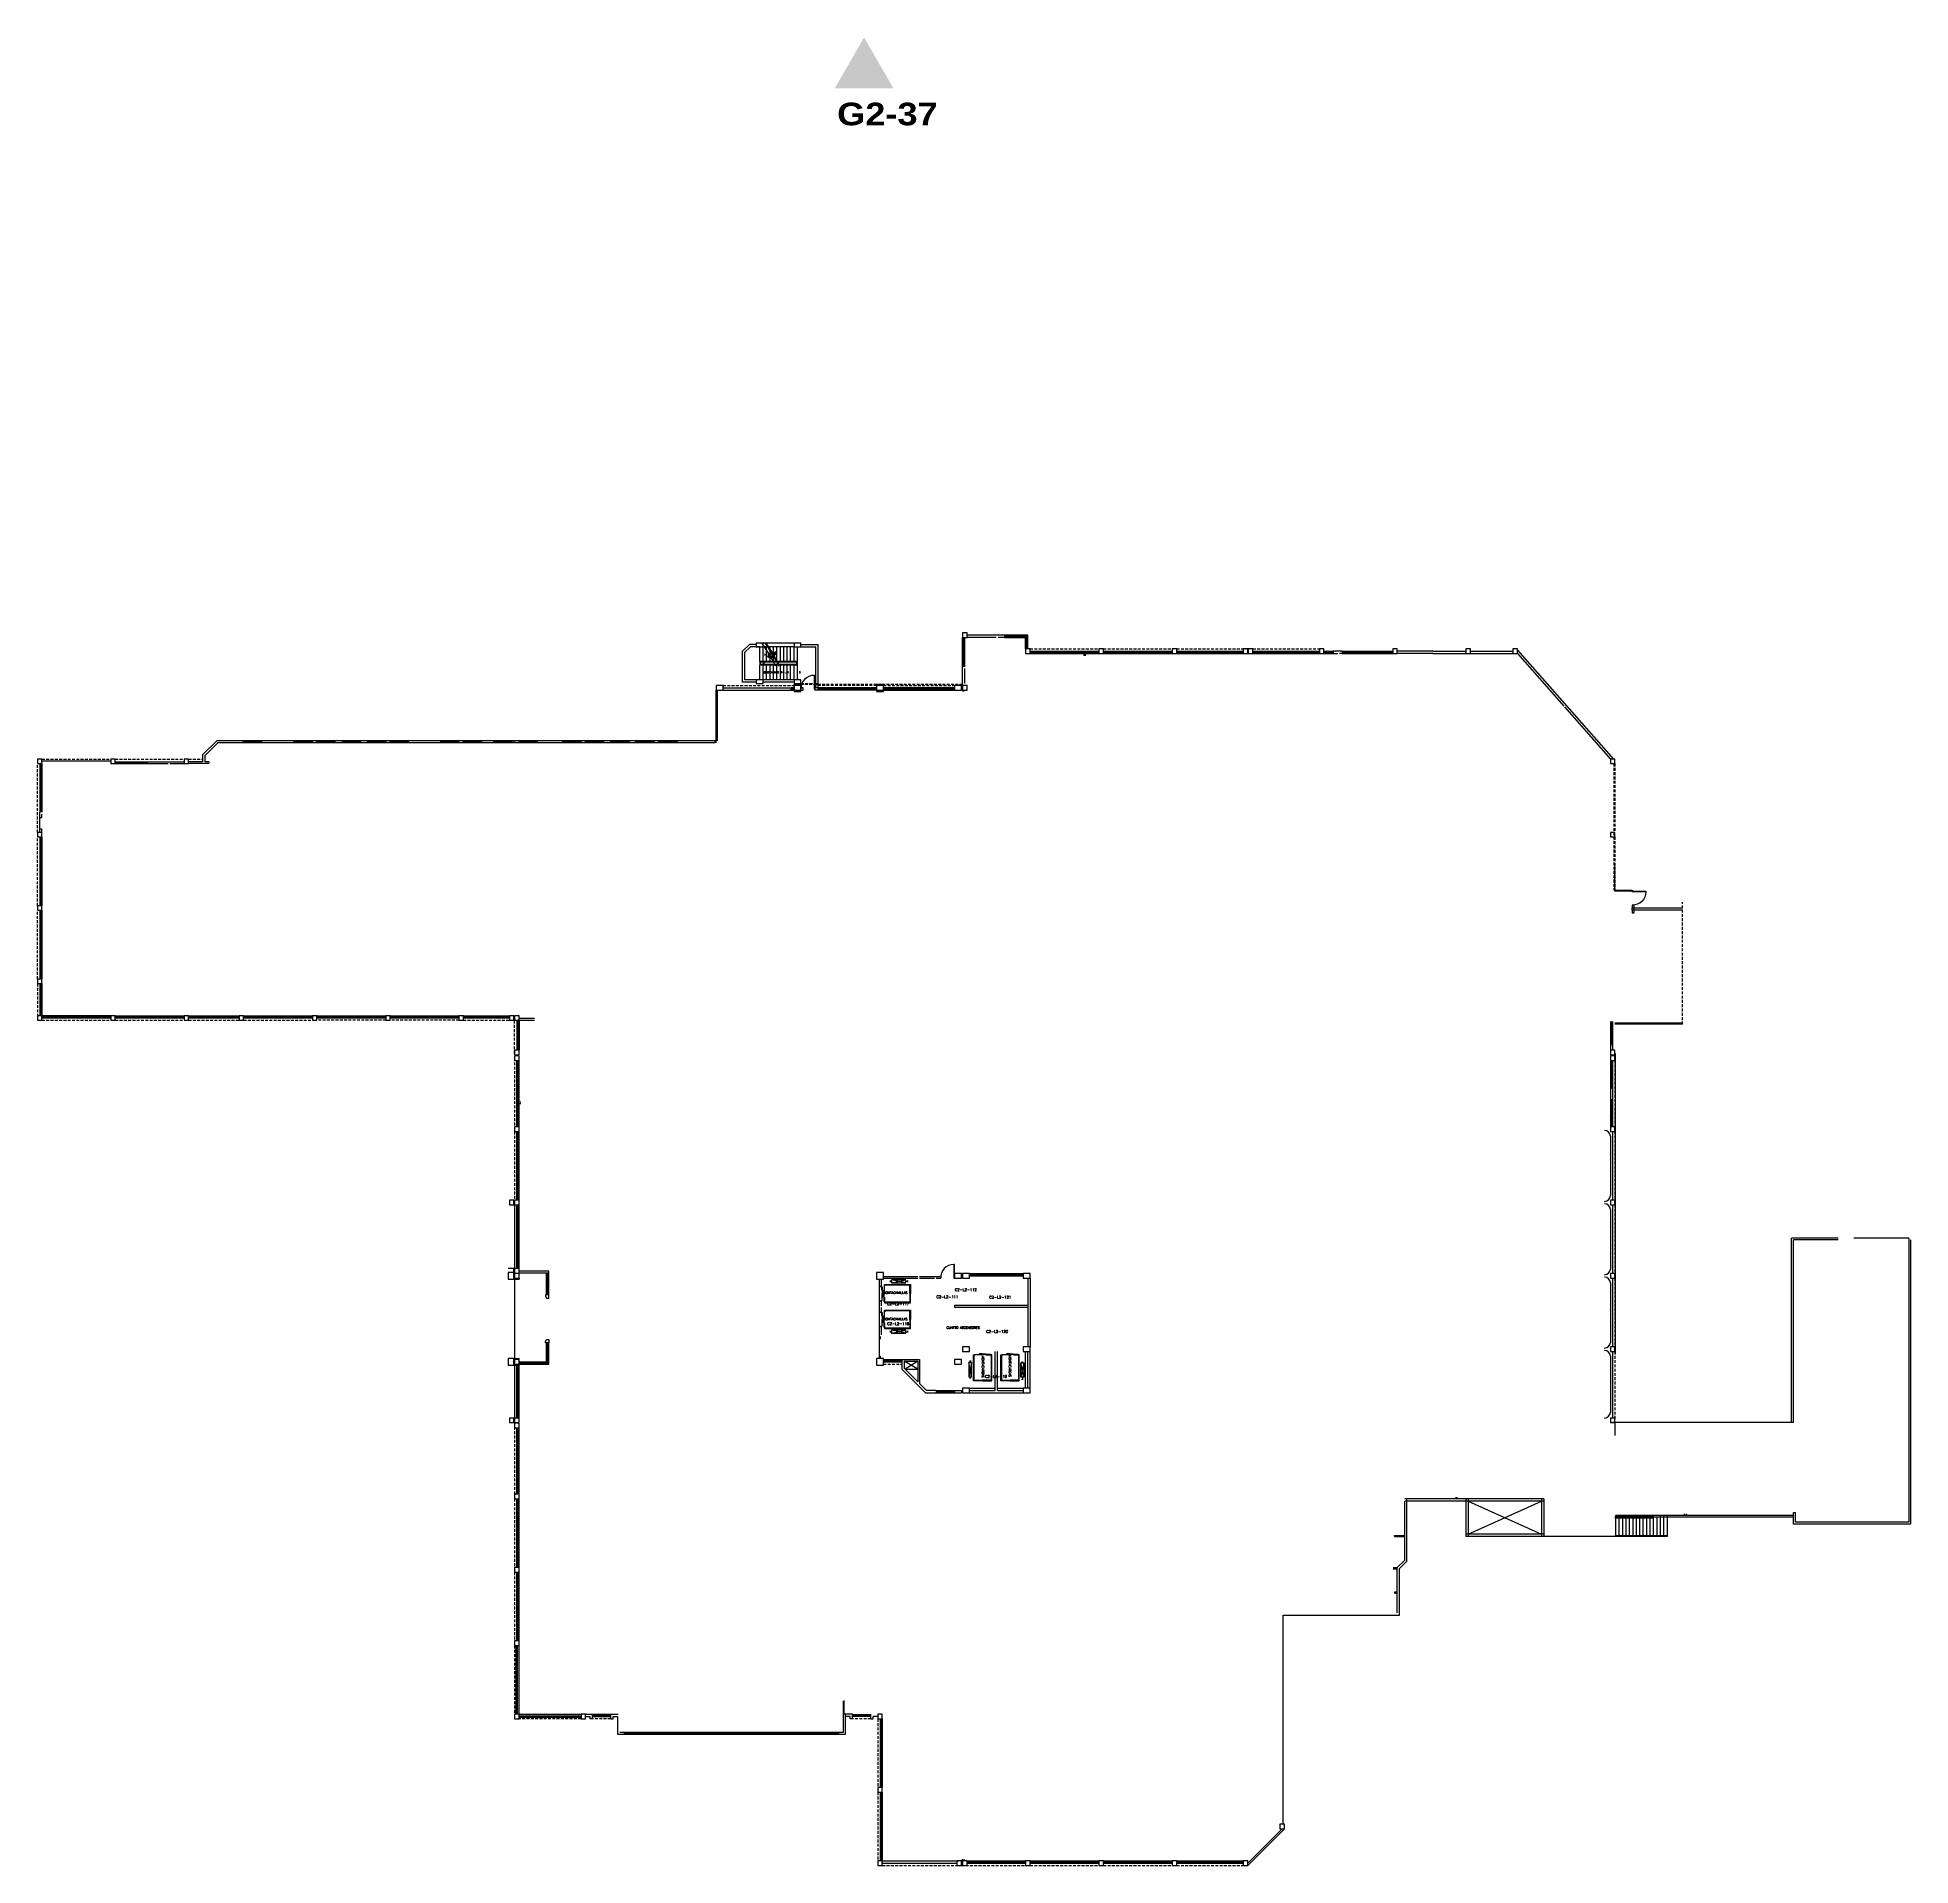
# Model space of a CAD drawing. Header units: metres. Extents: x 51 to 18146, y -212 to 18074.
# Drawn here: x 57.4 to 220.9, y 885.6 to 1045.1 of the extents above; entities that cross this region are included whole.
import ezdxf

# ---------------------------------------------------------------- set-up
doc = ezdxf.new("R2010")
doc.units = ezdxf.units.M
doc.linetypes.add('HIDDEN', pattern=[0.375, 0.25, -0.125])
doc.layers.get('0').update_dxf_attribs({"color": 250})
for name, color, linetype in [('AY', 1, 'Continuous'), ('COL', 2, 'Continuous'), ('ETIQUETADO RACK (F)', 1, 'Continuous'), ('ETIQUETAS RACK (G)', 3, 'Continuous'), ('GR', 6, 'Continuous'), ('NO', 250, 'Continuous'), ('PA', 7, 'Continuous'), ('PU', 1, 'Continuous'), ('TA', 3, 'Continuous'), ('VE', 5, 'Continuous')]:
    doc.layers.add(name, color=color, linetype=linetype)
doc.layers.get('0').freeze()
doc.styles.add('datos', font='ariblk.ttf', dxfattribs={"height": 300})
doc.styles.add('ROMANS', font='romans', dxfattribs={"height": 0.13})

# ---------------------------------------------------------------- blocks, each defined once
blk = doc.blocks.new('-COL40-')
at = {"color": 0}
blk.add_lwpolyline([(-0.2, 0.2), (-0.2, -0.2), (0.2, -0.2), (0.2, 0.2)], close=True, dxfattribs=at)
blk = doc.blocks.new('-COL60-')
at = {"color": 0}
blk.add_lwpolyline([(-0.3, 0.3), (-0.3, -0.3), (0.3, -0.3), (0.3, 0.3)], close=True, dxfattribs=at)
blk = doc.blocks.new('P-IZ')
at = {"color": 0}
blk.add_lwpolyline([(0.05, 1), (0.05, 0), (0, 0), (0, 1), (0.05, 1, -0.429311), (1, 0, -3.280951)], format="xyb", dxfattribs=at)
blk = doc.blocks.new('P-DE')
at = {"color": 0}
blk.add_lwpolyline([(-0.05, 1), (-0.05, 0), (0, 0), (0, 1), (-0.05, 1, 0.429311), (-1, 0, 3.280951)], format="xyb", dxfattribs=at)
blk = doc.blocks.new('TERRAZA')
at = {"layer": 'AY', "color": 15, "linetype": 'HIDDEN'}
for p, q in [((144.04, 991.78), (150.04, 991.78)), ((144.04, 991.78), (150.04, 991.78)), ((150.44, 991.78), (156.44, 991.78)), ((150.44, 991.78), (156.44, 991.78)), ((156.84, 991.78), (162.89, 991.78)), ((163.49, 991.78), (169.29, 991.78)), ((116.64, 988.18), (116.64, 983.78)), ((117.24, 988.58), (123.44, 988.58)), ((117.24, 988.58), (123.44, 988.58)), ((124.04, 988.78), (125.54, 988.78)), ((130.64, 988.68), (124.04, 988.68)), ((130.64, 988.58), (125.54, 988.58)), ((138.14, 988.68), (131.24, 988.68)), ((131.24, 988.58), (137.44, 988.58)), ((138.14, 988.68), (135.91, 988.68)), ((57.39, 975.78), (57.39, 981.78)), ((57.79, 982.18), (63.79, 982.18)), ((64.19, 982.18), (70.19, 982.18)), ((70.59, 982.18), (71.84, 982.18)), ((194.99, 981.78), (194.99, 970.74)), ((195.09, 981.78), (195.09, 975.78)), ((57.39, 969.38), (57.39, 975.38)), ((195.09, 975.38), (195.09, 970.64)), ((200.99, 959.03), (200.99, 969.68)), ((57.39, 962.98), (57.39, 968.98)), ((57.39, 962.58), (57.39, 959.78)), ((57.79, 959.38), (63.79, 959.38)), ((64.19, 959.38), (70.19, 959.38)), ((70.59, 959.38), (74.99, 959.38)), ((75.39, 959.38), (81.39, 959.38)), ((87.79, 959.38), (81.79, 959.38)), ((94.19, 959.38), (88.19, 959.38)), ((94.19, 959.38), (99.04, 959.38)), ((99.04, 956.48), (99.04, 959.38)), ((99.04, 956.08), (99.04, 950.08)), ((195.09, 955.88), (195.09, 950.08)), ((99.04, 949.68), (99.04, 943.68)), ((195.09, 949.68), (195.09, 943.68)), ((195.09, 943.28), (195.09, 937.28)), ((195.09, 936.88), (195.09, 930.88)), ((195.09, 930.48), (195.09, 924.48)), ((131.24, 929.38), (132.84, 929.38)), ((99.04, 924.28), (99.04, 918.03)), ((99.04, 917.63), (99.04, 911.63)), ((99.04, 911.23), (99.04, 905.23)), ((99.04, 904.83), (99.04, 898.83)), ((104.84, 898.43), (99.44, 898.43)), ((107.44, 898.43), (105.84, 898.43)), ((130.14, 898.43), (128.54, 898.43)), ((130.74, 898.43), (130.74, 892.43)), ((130.74, 892.03), (130.74, 886.03)), ((131.14, 885.63), (137.64, 885.63)), ((138.04, 885.63), (143.64, 885.63)), ((144.04, 885.63), (150.04, 885.63)), ((150.44, 885.63), (156.44, 885.63)), ((156.84, 885.63), (162.64, 885.63))]:
    blk.add_line(p, q, dxfattribs=at)
at = {"layer": 'AY', "color": 15}
for p, q in [((57.59, 976.08), (57.59, 977.08)), ((195.14, 930.28), (195.14, 956.48)), ((99.04, 943.28), (99.04, 937.28)), ((214.57, 940.38), (210.49, 940.38)), ((220.74, 940.38), (220.74, 915.58)), ((99.04, 936.78), (99.04, 929.88)), ((131.24, 935.53), (131.19, 935.53)), ((131.84, 936.68), (131.84, 936.53)), ((131.94, 936.61), (131.84, 936.61)), ((133.19, 936.48), (131.94, 936.73)), ((131.94, 936.48), (133.19, 936.73)), ((133.19, 936.61), (133.34, 936.61)), ((133.34, 936.68), (133.34, 936.53)), ((131.24, 933.28), (131.19, 933.28)), ((131.84, 932.28), (131.84, 932.13)), ((131.94, 932.21), (131.84, 932.21)), ((131.94, 932.08), (133.19, 932.33)), ((133.19, 932.08), (131.94, 932.33)), ((133.19, 932.21), (133.34, 932.21)), ((133.34, 932.28), (133.34, 932.13)), ((143.64, 927.28), (143.64, 930.48)), ((99.04, 929.28), (99.04, 924.68)), ((134.24, 928.93), (133.04, 929.63)), ((134.24, 929.63), (133.14, 928.93)), ((133.14, 928.93), (134.24, 928.93)), ((138.94, 928.28), (138.69, 929.53)), ((138.94, 929.53), (138.69, 928.28)), ((138.74, 929.68), (138.89, 929.68)), ((138.82, 929.53), (138.82, 929.68)), ((143.49, 928.23), (143.24, 929.48)), ((143.49, 929.48), (143.24, 928.23)), ((143.29, 929.58), (143.44, 929.58)), ((143.37, 929.48), (143.37, 929.58)), ((138.74, 928.18), (138.89, 928.18)), ((138.74, 927.28), (140.99, 927.28)), ((138.82, 928.28), (138.82, 928.18)), ((141.19, 927.28), (143.44, 927.28)), ((143.29, 928.08), (143.44, 928.08)), ((143.37, 928.23), (143.37, 928.08)), ((210.69, 916.18), (195.14, 916.18)), ((210.69, 916.43), (210.84, 916.43)), ((210.69, 916.03), (210.69, 916.43)), ((210.84, 915.58), (210.84, 916.43)), ((220.74, 915.58), (210.84, 915.58))]:
    blk.add_line(p, q, dxfattribs=at)
for points in [[(210.49, 924.28), (210.49, 940.38)], [(210.69, 924.28), (210.69, 940.23)], [(131.04, 936.13), (131.09, 936.13), (131.14, 936.13), (131.14, 935.83), (131.09, 935.83), (131.09, 936.13)], [(131.04, 934.93), (131.09, 934.93), (131.14, 934.93), (131.14, 935.23), (131.09, 935.23), (131.09, 934.93)], [(131.14, 935.83), (131.14, 935.53), (131.19, 935.53), (131.19, 935.83), (131.14, 935.83)], [(131.14, 935.23), (131.14, 935.53), (131.19, 935.53), (131.19, 935.23), (131.14, 935.23)], [(131.29, 935.83), (131.29, 935.53), (131.24, 935.53), (131.24, 935.83), (131.29, 935.83)], [(131.29, 935.23), (131.29, 935.53), (131.24, 935.53), (131.24, 935.23), (131.29, 935.23)], [(131.34, 936.23), (131.29, 936.23), (131.29, 935.83), (131.34, 935.83), (131.34, 936.23)], [(131.34, 934.83), (131.29, 934.83), (131.29, 935.23), (131.34, 935.23), (131.34, 934.83)], [(131.04, 933.88), (131.09, 933.88), (131.14, 933.88), (131.14, 933.58), (131.09, 933.58), (131.09, 933.88)], [(131.34, 933.98), (131.29, 933.98), (131.29, 933.58), (131.34, 933.58), (131.34, 933.98)], [(131.04, 932.68), (131.09, 932.68), (131.14, 932.68), (131.14, 932.98), (131.09, 932.98), (131.09, 932.68)], [(131.14, 933.58), (131.14, 933.28), (131.19, 933.28), (131.19, 933.58), (131.14, 933.58)], [(131.14, 932.98), (131.14, 933.28), (131.19, 933.28), (131.19, 932.98), (131.14, 932.98)], [(131.29, 933.58), (131.29, 933.28), (131.24, 933.28), (131.24, 933.58), (131.29, 933.58)], [(131.29, 932.98), (131.29, 933.28), (131.24, 933.28), (131.24, 932.98), (131.29, 932.98)], [(131.34, 932.58), (131.29, 932.58), (131.29, 932.98), (131.34, 932.98), (131.34, 932.58)], [(139.19, 930.18), (139.19, 930.23), (139.59, 930.23), (139.59, 930.18), (139.19, 930.18)], [(139.59, 930.23), (139.89, 930.23), (139.89, 930.28), (139.59, 930.28), (139.59, 930.23)], [(140.19, 930.23), (139.89, 930.23), (139.89, 930.28), (140.19, 930.28), (140.19, 930.23)], [(140.59, 930.18), (140.59, 930.23), (140.19, 930.23), (140.19, 930.18), (140.59, 930.18)], [(141.59, 930.18), (141.59, 930.23), (141.99, 930.23), (141.99, 930.18), (141.59, 930.18)], [(141.99, 930.23), (142.29, 930.23), (142.29, 930.28), (141.99, 930.28), (141.99, 930.23)], [(142.59, 930.23), (142.29, 930.23), (142.29, 930.28), (142.59, 930.28), (142.59, 930.23)], [(142.99, 930.18), (142.99, 930.23), (142.59, 930.23), (142.59, 930.18), (142.99, 930.18)]]:
    blk.add_lwpolyline(points, dxfattribs=at)
for points in [[(131.34, 936.23), (131.34, 936.33), (133.59, 936.33), (133.59, 935.53), (133.54, 935.53), (133.54, 936.28), (131.39, 936.28), (131.39, 936.23)], [(131.34, 934.83), (131.34, 934.73), (133.59, 934.73), (133.59, 935.53), (133.54, 935.53), (133.54, 934.78), (131.39, 934.78), (131.39, 934.83)], [(131.94, 936.73), (131.94, 936.48), (133.19, 936.48), (133.19, 936.73)], [(131.34, 933.98), (131.34, 934.08), (133.59, 934.08), (133.59, 933.28), (133.54, 933.28), (133.54, 934.03), (131.39, 934.03), (131.39, 933.98)], [(131.34, 932.58), (131.34, 932.48), (133.59, 932.48), (133.59, 933.28), (133.54, 933.28), (133.54, 932.53), (131.39, 932.53), (131.39, 932.58)], [(131.94, 932.33), (131.94, 932.08), (133.19, 932.08), (133.19, 932.33)], [(138.69, 928.28), (138.94, 928.28), (138.94, 929.53), (138.69, 929.53)], [(139.89, 927.93), (139.09, 927.93), (139.09, 930.18), (139.19, 930.18), (139.19, 930.13), (139.14, 930.13), (139.14, 927.98), (139.89, 927.98)], [(139.89, 927.93), (140.69, 927.93), (140.69, 930.18), (140.59, 930.18), (140.59, 930.13), (140.64, 930.13), (140.64, 927.98), (139.89, 927.98)], [(142.29, 927.93), (141.49, 927.93), (141.49, 930.18), (141.59, 930.18), (141.59, 930.13), (141.54, 930.13), (141.54, 927.98), (142.29, 927.98)], [(142.29, 927.93), (143.09, 927.93), (143.09, 930.18), (142.99, 930.18), (142.99, 930.13), (143.04, 930.13), (143.04, 927.98), (142.29, 927.98)], [(143.24, 929.48), (143.49, 929.48), (143.49, 928.23), (143.24, 928.23)]]:
    blk.add_lwpolyline(points, close=True, dxfattribs=at)
at = {"layer": 'COL', "color": 15}
for points in [[(120.14, 992.28), (120.14, 991.98), (120.74, 991.98), (120.74, 992.28)], [(120.14, 992.28), (120.14, 991.98), (120.74, 991.98), (120.74, 992.28)], [(120.14, 992.28), (120.14, 991.98), (120.74, 991.98), (120.74, 992.28)], [(120.14, 992.28), (120.14, 991.98), (120.74, 991.98), (120.74, 992.28)], [(120.14, 992.28), (120.14, 991.98), (120.74, 991.98), (120.74, 992.28)], [(120.14, 992.28), (120.14, 991.98), (120.74, 991.98), (120.74, 992.28)], [(123.44, 992.28), (123.44, 991.98), (124.04, 991.98), (124.04, 992.28)], [(123.44, 992.28), (123.44, 991.98), (124.04, 991.98), (124.04, 992.28)], [(123.44, 992.28), (123.44, 991.98), (124.04, 991.98), (124.04, 992.28)], [(123.44, 992.28), (123.44, 991.98), (124.04, 991.98), (124.04, 992.28)], [(123.44, 992.28), (123.44, 991.98), (124.04, 991.98), (124.04, 992.28)], [(123.44, 992.28), (123.44, 991.98), (124.04, 991.98), (124.04, 992.28)], [(116.64, 988.58), (116.64, 988.18), (117.24, 988.18), (117.24, 988.58)], [(116.64, 988.58), (116.64, 988.18), (117.24, 988.18), (117.24, 988.58)], [(116.64, 988.58), (116.64, 988.18), (117.24, 988.18), (117.24, 988.58)], [(116.64, 988.58), (116.64, 988.18), (117.24, 988.18), (117.24, 988.58)], [(116.64, 988.58), (116.64, 988.18), (117.24, 988.18), (117.24, 988.58)], [(120.14, 989.08), (120.14, 988.78), (120.74, 988.78), (120.74, 989.08)], [(120.14, 989.08), (120.14, 988.78), (120.74, 988.78), (120.74, 989.08)], [(120.14, 989.08), (120.14, 988.78), (120.74, 988.78), (120.74, 989.08)], [(123.44, 989.08), (123.44, 988.78), (124.04, 988.78), (124.04, 989.08)], [(123.44, 989.08), (123.44, 988.78), (124.04, 988.78), (124.04, 989.08)], [(123.44, 989.08), (123.44, 988.78), (124.04, 988.78), (124.04, 989.08)], [(124.04, 988.18), (124.04, 988.68), (123.44, 988.68), (123.44, 988.18)], [(123.44, 988.58), (123.44, 988.18), (124.04, 988.18), (124.04, 988.58)], [(130.64, 988.58), (130.64, 988.18), (131.24, 988.18), (131.24, 988.58)], [(137.44, 988.58), (137.44, 988.18), (138.04, 988.18), (138.04, 988.58)], [(137.44, 988.58), (137.44, 988.18), (138.04, 988.18), (138.04, 988.58)], [(137.44, 988.58), (137.44, 988.18), (138.04, 988.18), (138.04, 988.58)], [(137.44, 988.58), (137.44, 988.18), (138.04, 988.18), (138.04, 988.58)], [(137.44, 988.58), (137.44, 988.18), (138.04, 988.18), (138.04, 988.58)], [(98.49, 937.38), (98.49, 936.78), (98.99, 936.78), (98.99, 937.38)], [(137.44, 937.28), (137.44, 936.88), (138.04, 936.88), (138.04, 937.28)], [(138.14, 937.28), (138.14, 936.88), (138.74, 936.88), (138.74, 937.28)], [(143.44, 937.28), (143.44, 936.88), (144.04, 936.88), (144.04, 937.28)], [(138.14, 930.88), (138.14, 930.48), (138.74, 930.48), (138.74, 930.88)], [(143.44, 930.88), (143.44, 930.48), (144.04, 930.48), (144.04, 930.88)], [(98.49, 929.88), (98.49, 929.28), (98.99, 929.28), (98.99, 929.88)], [(137.44, 929.78), (137.44, 929.38), (138.04, 929.38), (138.04, 929.78)], [(138.14, 927.28), (138.14, 926.88), (138.74, 926.88), (138.74, 927.28)], [(143.44, 927.28), (143.44, 926.88), (144.04, 926.88), (144.04, 927.28)]]:
    blk.add_lwpolyline(points, close=True, dxfattribs=at)
at = {"layer": 'GR', "color": 15}
for p, q in [((120.44, 990.68), (120.44, 991.98)), ((120.44, 990.68), (120.44, 991.98)), ((120.74, 990.68), (120.74, 991.98)), ((120.74, 990.68), (120.74, 991.98)), ((120.74, 990.68), (120.74, 991.98)), ((120.74, 990.68), (120.74, 991.98)), ((120.74, 990.68), (120.74, 991.98)), ((120.74, 990.68), (120.74, 991.98)), ((121.04, 990.68), (121.04, 991.98)), ((121.04, 990.68), (121.04, 991.98)), ((121.04, 990.68), (121.04, 991.98)), ((121.04, 990.68), (121.04, 991.98)), ((121.04, 990.68), (121.04, 991.98)), ((121.04, 990.68), (121.04, 991.98)), ((121.34, 990.68), (121.34, 991.98)), ((121.34, 990.68), (121.34, 991.98)), ((121.34, 990.68), (121.34, 991.98)), ((121.34, 990.68), (121.34, 991.98)), ((121.34, 990.68), (121.34, 991.98)), ((121.34, 990.68), (121.34, 991.98)), ((121.64, 990.68), (121.64, 991.98)), ((121.64, 990.68), (121.64, 991.98)), ((121.64, 990.68), (121.64, 991.98)), ((121.64, 990.68), (121.64, 991.98)), ((121.64, 990.68), (121.64, 991.98)), ((121.64, 990.68), (121.64, 991.98)), ((121.94, 990.68), (121.94, 991.98)), ((121.94, 990.68), (121.94, 991.98)), ((121.94, 990.68), (121.94, 991.98)), ((121.94, 990.68), (121.94, 991.98)), ((121.94, 990.68), (121.94, 991.98)), ((121.94, 990.68), (121.94, 991.98)), ((122.24, 990.68), (122.24, 991.98)), ((122.24, 990.68), (122.24, 991.98)), ((122.24, 990.68), (122.24, 991.98)), ((122.24, 990.68), (122.24, 991.98)), ((122.24, 990.68), (122.24, 991.98)), ((122.24, 990.68), (122.24, 991.98)), ((122.54, 990.68), (122.54, 991.98)), ((122.54, 990.68), (122.54, 991.98)), ((122.54, 990.68), (122.54, 991.98)), ((122.54, 990.68), (122.54, 991.98)), ((122.54, 990.68), (122.54, 991.98)), ((122.54, 990.68), (122.54, 991.98)), ((122.84, 990.68), (122.84, 991.98)), ((122.84, 990.68), (122.84, 991.98)), ((122.84, 990.68), (122.84, 991.98)), ((122.84, 990.68), (122.84, 991.98)), ((122.84, 990.68), (122.84, 991.98)), ((122.84, 990.68), (122.84, 991.98)), ((123.14, 990.68), (123.14, 991.98)), ((123.14, 990.68), (123.14, 991.98)), ((123.14, 990.68), (123.14, 991.98)), ((123.14, 990.68), (123.14, 991.98)), ((123.14, 990.68), (123.14, 991.98)), ((123.14, 990.68), (123.14, 991.98)), ((123.44, 990.68), (123.44, 991.98)), ((123.44, 990.68), (123.44, 991.98)), ((123.44, 990.68), (123.44, 991.98)), ((123.44, 990.68), (123.44, 991.98)), ((123.44, 990.68), (123.44, 991.98)), ((123.44, 990.68), (123.44, 991.98)), ((123.74, 990.68), (123.74, 991.98)), ((123.74, 990.68), (123.74, 991.98)), ((123.74, 990.68), (123.74, 991.98)), ((123.74, 990.68), (123.74, 991.98)), ((123.74, 990.68), (123.74, 991.98)), ((123.74, 990.68), (123.74, 991.98)), ((120.44, 989.08), (120.44, 990.38)), ((120.44, 989.08), (120.44, 990.38)), ((120.74, 989.08), (120.74, 990.38)), ((120.74, 989.08), (120.74, 990.38)), ((120.74, 989.08), (120.74, 990.38)), ((120.74, 989.08), (120.74, 990.38)), ((120.74, 989.08), (120.74, 990.38)), ((120.74, 989.08), (120.74, 990.38)), ((121.04, 989.08), (121.04, 990.38)), ((121.04, 989.08), (121.04, 990.38)), ((121.04, 989.08), (121.04, 990.38)), ((121.04, 989.08), (121.04, 990.38)), ((121.04, 989.08), (121.04, 990.38)), ((121.04, 989.08), (121.04, 990.38)), ((121.34, 989.08), (121.34, 990.38)), ((121.34, 989.08), (121.34, 990.38)), ((121.34, 989.08), (121.34, 990.38)), ((121.34, 989.08), (121.34, 990.38)), ((121.34, 989.08), (121.34, 990.38)), ((121.34, 989.08), (121.34, 990.38)), ((121.64, 989.08), (121.64, 990.38)), ((121.64, 989.08), (121.64, 990.38)), ((121.64, 989.08), (121.64, 990.38)), ((121.64, 989.08), (121.64, 990.38)), ((121.64, 989.08), (121.64, 990.38)), ((121.64, 989.08), (121.64, 990.38)), ((121.94, 989.08), (121.94, 990.38)), ((121.94, 989.08), (121.94, 990.38)), ((121.94, 989.08), (121.94, 990.38)), ((121.94, 989.08), (121.94, 990.38)), ((121.94, 989.08), (121.94, 990.38)), ((121.94, 989.08), (121.94, 990.38)), ((122.24, 989.08), (122.24, 990.38)), ((122.24, 989.08), (122.24, 990.38)), ((122.24, 989.08), (122.24, 990.38)), ((122.24, 989.08), (122.24, 990.38)), ((122.24, 989.08), (122.24, 990.38)), ((122.24, 989.08), (122.24, 990.38)), ((122.54, 989.08), (122.54, 990.38)), ((122.54, 989.08), (122.54, 990.38)), ((122.54, 989.08), (122.54, 990.38)), ((122.54, 989.08), (122.54, 990.38)), ((122.54, 989.08), (122.54, 990.38)), ((122.54, 989.08), (122.54, 990.38)), ((122.84, 989.08), (122.84, 990.38)), ((122.84, 989.08), (122.84, 990.38)), ((122.84, 989.08), (122.84, 990.38)), ((122.84, 989.08), (122.84, 990.38)), ((122.84, 989.08), (122.84, 990.38)), ((122.84, 989.08), (122.84, 990.38)), ((123.14, 989.08), (123.14, 990.38)), ((123.14, 989.08), (123.14, 990.38)), ((123.14, 989.08), (123.14, 990.38)), ((123.14, 989.08), (123.14, 990.38)), ((123.14, 989.08), (123.14, 990.38)), ((123.14, 989.08), (123.14, 990.38)), ((123.44, 989.08), (123.44, 990.38)), ((123.44, 989.08), (123.44, 990.38)), ((123.44, 989.08), (123.44, 990.38)), ((123.44, 989.08), (123.44, 990.38)), ((123.44, 989.08), (123.44, 990.38)), ((123.44, 989.08), (123.44, 990.38)), ((123.74, 989.08), (123.74, 990.38)), ((123.74, 989.08), (123.74, 990.38)), ((123.74, 989.08), (123.74, 990.38)), ((123.74, 989.08), (123.74, 990.38)), ((123.74, 989.08), (123.74, 990.38)), ((123.74, 989.08), (123.74, 990.38)), ((195.14, 915.98), (195.14, 914.43)), ((195.44, 915.98), (195.44, 914.43)), ((195.74, 915.98), (195.74, 914.43)), ((196.04, 915.98), (196.04, 914.43)), ((196.34, 915.98), (196.34, 914.43)), ((196.64, 915.98), (196.64, 914.43)), ((196.94, 915.98), (196.94, 914.43)), ((197.24, 915.98), (197.24, 914.43)), ((197.54, 915.98), (197.54, 914.43)), ((197.84, 915.98), (197.84, 914.43)), ((198.14, 915.98), (198.14, 914.43)), ((198.44, 915.98), (198.44, 914.43)), ((198.74, 916.03), (198.74, 914.43)), ((199.04, 916.18), (199.04, 914.43)), ((199.34, 916.18), (199.34, 914.43)), ((199.64, 916.18), (199.64, 914.43))]:
    blk.add_line(p, q, dxfattribs=at)
for points in [[(123.74, 989.58, 0, 0, 0), (119.84, 989.58, 0, 0, 0), (119.84, 991.28, 0, 0, 0), (121.04, 991.28, 0, 0.25, 0), (120.84, 991.28, 0.25, 0.25, 0)], [(123.74, 989.58, 0, 0, 0), (119.84, 989.58, 0, 0, 0), (119.84, 991.28, 0, 0, 0), (121.04, 991.28, 0, 0.25, 0), (120.84, 991.28, 0.25, 0.25, 0)], [(123.74, 989.58, 0, 0, 0), (120.14, 989.58, 0, 0, 0), (120.14, 991.28, 0, 0, 0), (121.34, 991.28, 0, 0.25, 0), (121.14, 991.28, 0.25, 0.25, 0)], [(123.74, 989.58, 0, 0, 0), (120.14, 989.58, 0, 0, 0), (120.14, 991.28, 0, 0, 0), (121.34, 991.28, 0, 0.25, 0), (121.14, 991.28, 0.25, 0.25, 0)], [(123.74, 989.58, 0, 0, 0), (120.14, 989.58, 0, 0, 0), (120.14, 991.28, 0, 0, 0), (121.34, 991.28, 0, 0.25, 0), (121.14, 991.28, 0.25, 0.25, 0)], [(123.74, 989.58, 0, 0, 0), (120.14, 989.58, 0, 0, 0), (120.14, 991.28, 0, 0, 0), (121.34, 991.28, 0, 0.25, 0), (121.14, 991.28, 0.25, 0.25, 0)]]:
    blk.add_lwpolyline(points, format="xyseb", dxfattribs=at)
for points in [[(121.86, 990.29), (121.38, 991.13), (121.21, 991.02), (121.14, 991.15), (121.56, 991.41), (121.54, 991.45), (121.28, 991.3), (120.62, 992.33)], [(121.86, 990.29), (121.38, 991.13), (121.21, 991.02), (121.14, 991.15), (121.56, 991.41), (121.54, 991.45), (121.28, 991.3), (120.62, 992.33)], [(122.16, 990.29), (121.68, 991.13), (121.51, 991.02), (121.44, 991.15), (121.86, 991.41), (121.84, 991.45), (121.58, 991.3), (120.92, 992.33)], [(122.16, 990.29), (121.68, 991.13), (121.51, 991.02), (121.44, 991.15), (121.86, 991.41), (121.84, 991.45), (121.58, 991.3), (120.92, 992.33)], [(122.16, 990.29), (121.68, 991.13), (121.51, 991.02), (121.44, 991.15), (121.86, 991.41), (121.84, 991.45), (121.58, 991.3), (120.92, 992.33)], [(122.16, 990.29), (121.68, 991.13), (121.51, 991.02), (121.44, 991.15), (121.86, 991.41), (121.84, 991.45), (121.58, 991.3), (120.92, 992.33)], [(122.2, 990.31), (121.7, 991.19), (121.53, 991.09), (121.5, 991.13), (121.93, 991.39), (121.85, 991.52), (121.6, 991.36), (120.96, 992.36)], [(122.2, 990.31), (121.7, 991.19), (121.53, 991.09), (121.5, 991.13), (121.93, 991.39), (121.85, 991.52), (121.6, 991.36), (120.96, 992.36)], [(122.2, 990.31), (121.7, 991.19), (121.53, 991.09), (121.5, 991.13), (121.93, 991.39), (121.85, 991.52), (121.6, 991.36), (120.96, 992.36)], [(122.2, 990.31), (121.7, 991.19), (121.53, 991.09), (121.5, 991.13), (121.93, 991.39), (121.85, 991.52), (121.6, 991.36), (120.96, 992.36)], [(198.44, 916.08), (198.44, 916.03), (195.14, 916.03), (195.14, 916.13), (198.44, 916.13), (198.44, 916.08), (195.14, 916.08)], [(198.44, 915.98), (198.44, 915.93), (195.14, 915.93), (195.14, 916.03), (198.44, 916.03), (198.44, 915.98), (195.14, 915.98)], [(199.64, 914.38), (199.64, 914.33), (195.14, 914.33), (195.14, 914.43), (199.64, 914.43), (199.64, 914.38), (195.14, 914.38)]]:
    blk.add_lwpolyline(points, dxfattribs=at)
at = {"layer": 'NO'}
for p, q in [((182.49, 991.58), (186.19, 991.58)), ((182.49, 991.38), (186.19, 991.38)), ((186.59, 991.68), (194.96, 982.18)), ((186.59, 991.38), (190.63, 986.79)), ((190.7, 986.72), (194.69, 982.18)), ((195.09, 970.74), (196.59, 970.74)), ((195.24, 970.64), (195.09, 970.64)), ((196.59, 970.64), (195.24, 970.64)), ((196.59, 970.74), (196.59, 970.64)), ((196.74, 969.42), (196.59, 969.42)), ((196.59, 969.42), (196.59, 969.18)), ((196.59, 969.18), (200.99, 969.18)), ((196.59, 968.98), (196.59, 969.18)), ((196.59, 968.98), (196.59, 968.72)), ((196.74, 968.72), (196.59, 968.72)), ((196.74, 969.42), (196.74, 968.72)), ((200.99, 959.13), (195.09, 959.13)), ((200.99, 959.03), (195.09, 959.03)), ((220.74, 940.38), (215.94, 940.38)), ((143.84, 934.5), (137.44, 934.5)), ((137.44, 934.5), (137.44, 934.35)), ((137.44, 934.35), (143.84, 934.35)), ((210.69, 924.28), (194.89, 924.28)), ((176.74, 912.28), (176.74, 917.43)), ((176.94, 912.2), (176.94, 917.63)), ((181.19, 917.77), (181.19, 917.63)), ((181.29, 917.77), (181.29, 917.63)), ((182.29, 917.43), (188.69, 914.53)), ((182.29, 914.53), (188.69, 917.43)), ((201.12, 916.31), (201.12, 916.18)), ((201.32, 916.32), (201.32, 916.18)), ((175.86, 914.43), (176.74, 914.43)), ((175.86, 914.33), (175.86, 914.43)), ((175.86, 914.33), (176.74, 914.33)), ((188.89, 914.53), (182.09, 914.53)), ((188.89, 914.33), (182.09, 914.33)), ((195.14, 914.33), (188.89, 914.33)), ((175.74, 911.63), (176.09, 911.63)), ((175.74, 911.53), (176.09, 911.53)), ((175.87, 909.51), (176.09, 909.51)), ((175.87, 909.41), (175.87, 909.51)), ((175.87, 909.41), (176.09, 909.41)), ((166.14, 889.23), (166.14, 907.48)), ((163.04, 885.83), (166.04, 888.83)), ((166.24, 889.23), (166.14, 889.23))]:
    blk.add_line(p, q, dxfattribs=at)
at = {"layer": 'PA', "color": 15}
for p, q in [((143.84, 992.98), (138.54, 992.98)), ((141.84, 992.98), (138.54, 992.98)), ((141.09, 992.78), (138.54, 992.78)), ((141.84, 992.78), (141.24, 992.78)), ((141.84, 992.78), (141.84, 992.98)), ((123.44, 992.28), (120.74, 992.28)), ((123.44, 992.28), (120.74, 992.28)), ((123.44, 992.28), (120.74, 992.28)), ((123.44, 992.28), (120.74, 992.28)), ((123.44, 991.98), (120.74, 991.98)), ((123.44, 991.98), (120.74, 991.98)), ((123.44, 991.98), (120.74, 991.98)), ((123.44, 991.98), (120.74, 991.98)), ((123.44, 991.98), (120.74, 991.98)), ((123.44, 991.98), (120.74, 991.98)), ((146.19, 991.38), (146.34, 991.38)), ((146.19, 991.38), (146.34, 991.38)), ((148.74, 991.38), (148.74, 991.18)), ((148.74, 991.38), (148.89, 991.38)), ((148.89, 991.18), (148.89, 991.38)), ((160.54, 991.38), (160.69, 991.38)), ((170.49, 991.58), (170.49, 991.38)), ((171.29, 991.58), (170.49, 991.58)), ((170.49, 991.38), (170.89, 991.38)), ((171.29, 991.38), (171.04, 991.38)), ((171.29, 991.58), (171.29, 991.38)), ((179.19, 991.58), (176.09, 991.58)), ((179.19, 991.38), (176.09, 991.38)), ((138.14, 988.58), (138.14, 990.23)), ((138.14, 988.58), (138.14, 990.23)), ((138.34, 988.78), (138.34, 990.08)), ((117.24, 988.38), (123.19, 988.38)), ((117.24, 988.38), (123.19, 988.38)), ((117.24, 988.38), (123.44, 988.38)), ((117.24, 988.18), (122.04, 988.18)), ((117.24, 988.18), (122.04, 988.18)), ((117.24, 988.18), (123.44, 988.18)), ((123.44, 989.08), (120.74, 989.08)), ((123.44, 989.08), (120.74, 989.08)), ((123.44, 989.08), (120.74, 989.08)), ((123.44, 988.88), (120.74, 988.88)), ((123.44, 988.88), (120.74, 988.88)), ((123.44, 988.88), (120.74, 988.88)), ((122.19, 988.18), (123.19, 988.18)), ((122.19, 988.18), (123.44, 988.18)), ((122.19, 988.18), (123.19, 988.18)), ((122.19, 988.18), (123.19, 988.18)), ((122.19, 988.18), (123.44, 988.18)), ((122.19, 988.18), (123.19, 988.18)), ((122.34, 988.18), (123.44, 988.18)), ((122.34, 988.18), (123.44, 988.18)), ((123.19, 988.18), (123.19, 988.38)), ((123.19, 988.38), (123.19, 988.38)), ((123.19, 988.18), (123.19, 988.38)), ((123.19, 988.38), (123.19, 988.38)), ((123.19, 988.18), (123.44, 988.18)), ((123.19, 988.18), (123.44, 988.18)), ((123.19, 988.18), (123.44, 988.18)), ((123.19, 988.18), (123.44, 988.18)), ((123.19, 988.18), (123.44, 988.18)), ((123.19, 988.18), (123.44, 988.18)), ((123.19, 988.18), (123.19, 988.18)), ((123.19, 988.18), (123.44, 988.18)), ((123.19, 988.18), (123.44, 988.18)), ((123.19, 988.18), (123.44, 988.18)), ((123.19, 988.18), (123.44, 988.18)), ((123.19, 988.18), (123.44, 988.18)), ((123.19, 988.18), (123.44, 988.18)), ((123.19, 988.18), (123.19, 988.18)), ((123.44, 988.58), (123.44, 988.68)), ((123.44, 988.68), (124.04, 988.68)), ((124.04, 988.68), (124.04, 988.58)), ((124.24, 988.38), (124.04, 988.38)), ((124.04, 988.18), (124.24, 988.18)), ((124.24, 988.18), (124.24, 988.38)), ((125.54, 988.38), (125.24, 988.38)), ((125.24, 988.38), (125.24, 988.18)), ((125.54, 988.38), (125.24, 988.38)), ((125.24, 988.38), (125.24, 988.18)), ((125.54, 988.38), (125.24, 988.38)), ((125.24, 988.38), (125.24, 988.18)), ((125.54, 988.18), (125.24, 988.18)), ((125.54, 988.18), (125.24, 988.18)), ((125.54, 988.18), (125.24, 988.18)), ((125.54, 988.38), (125.54, 988.18)), ((125.54, 988.38), (125.54, 988.18)), ((125.54, 988.38), (125.54, 988.18)), ((137.44, 988.38), (131.24, 988.38)), ((137.44, 988.38), (131.24, 988.38)), ((137.44, 988.38), (131.24, 988.38)), ((132.34, 988.18), (131.24, 988.18)), ((132.49, 988.18), (131.24, 988.18)), ((132.34, 988.18), (131.24, 988.18)), ((132.49, 988.18), (131.24, 988.18)), ((137.44, 988.18), (131.24, 988.18)), ((132.49, 988.18), (131.49, 988.18)), ((132.49, 988.18), (131.49, 988.18)), ((132.49, 988.18), (131.49, 988.18)), ((132.49, 988.18), (131.49, 988.18)), ((137.44, 988.18), (132.64, 988.18)), ((137.44, 988.18), (132.64, 988.18)), ((138.14, 988.18), (138.14, 988.13)), ((138.14, 988.13), (138.29, 988.13)), ((138.29, 988.13), (138.29, 988.18)), ((138.54, 988.58), (138.54, 988.63)), ((71.84, 982.58), (73.04, 983.78)), ((72.04, 982.5), (73.13, 983.58)), ((75.39, 983.78), (73.04, 983.78)), ((75.39, 983.58), (73.13, 983.58)), ((75.39, 983.58), (75.39, 983.78)), ((76.99, 983.58), (76.99, 983.78)), ((79.79, 983.78), (76.99, 983.78)), ((79.79, 983.58), (76.99, 983.58)), ((79.79, 983.58), (79.79, 983.78)), ((81.79, 983.78), (81.39, 983.78)), ((81.39, 983.58), (81.39, 983.78)), ((81.79, 983.58), (81.39, 983.58)), ((81.79, 983.58), (81.79, 983.78)), ((83.39, 983.58), (83.39, 983.78)), ((83.99, 983.78), (83.39, 983.78)), ((83.99, 983.58), (83.39, 983.58)), ((83.99, 983.78), (83.99, 983.58)), ((86.19, 983.78), (85.59, 983.78)), ((85.59, 983.78), (85.59, 983.58)), ((86.19, 983.58), (85.59, 983.58)), ((86.19, 983.58), (86.19, 983.78)), ((88.19, 983.78), (87.79, 983.78)), ((87.79, 983.58), (87.79, 983.78)), ((88.19, 983.58), (87.79, 983.58)), ((88.19, 983.58), (88.19, 983.78)), ((92.59, 983.78), (89.79, 983.78)), ((89.79, 983.58), (89.79, 983.78)), ((92.59, 983.58), (89.79, 983.58)), ((92.59, 983.58), (92.59, 983.78)), ((94.19, 983.58), (94.19, 983.78)), ((94.59, 983.78), (94.19, 983.78)), ((94.59, 983.58), (94.19, 983.58)), ((94.59, 983.58), (94.59, 983.78)), ((97.24, 983.78), (96.19, 983.78)), ((96.19, 983.58), (96.19, 983.78)), ((97.24, 983.58), (96.19, 983.58)), ((97.24, 983.58), (97.24, 983.78)), ((98.84, 983.58), (98.84, 983.78)), ((98.99, 983.78), (98.84, 983.78)), ((98.99, 983.58), (98.84, 983.58)), ((98.99, 983.78), (98.99, 983.58)), ((99.44, 983.78), (99.04, 983.78)), ((99.04, 983.78), (99.04, 983.58)), ((99.44, 983.58), (99.04, 983.58)), ((99.44, 983.58), (99.44, 983.78)), ((103.24, 983.78), (101.04, 983.78)), ((101.04, 983.58), (101.04, 983.78)), ((103.24, 983.58), (101.04, 983.58)), ((103.24, 983.58), (103.24, 983.78)), ((104.84, 983.58), (104.84, 983.78)), ((105.24, 983.78), (104.84, 983.78)), ((105.24, 983.58), (104.84, 983.58)), ((105.24, 983.58), (105.24, 983.78)), ((106.84, 983.58), (106.84, 983.78)), ((107.44, 983.78), (106.84, 983.78)), ((107.44, 983.58), (106.84, 983.58)), ((107.44, 983.58), (107.44, 983.78)), ((109.64, 983.78), (109.04, 983.78)), ((109.04, 983.58), (109.04, 983.78)), ((109.64, 983.58), (109.04, 983.58)), ((109.64, 983.58), (109.64, 983.78)), ((111.24, 983.58), (111.24, 983.78)), ((111.64, 983.78), (111.24, 983.78)), ((111.64, 983.58), (111.24, 983.58)), ((111.64, 983.58), (111.64, 983.78)), ((116.54, 983.78), (113.24, 983.78)), ((113.24, 983.58), (113.24, 983.78)), ((116.54, 983.58), (113.24, 983.58)), ((116.54, 983.78), (114.22, 983.78)), ((116.54, 983.58), (114.22, 983.58)), ((116.54, 983.58), (116.54, 983.78)), ((116.64, 983.58), (116.64, 983.78)), ((66.99, 981.78), (66.99, 981.93)), ((66.99, 981.93), (70.19, 981.93)), ((66.99, 981.78), (68.79, 981.78)), ((68.94, 981.78), (70.19, 981.78)), ((71.84, 981.93), (70.59, 981.93)), ((72.34, 981.78), (70.59, 981.78)), ((71.84, 981.93), (71.84, 982.58)), ((72.04, 981.93), (72.04, 982.5)), ((72.34, 981.93), (72.04, 981.93)), ((72.34, 981.93), (72.34, 981.78)), ((57.59, 977.08), (57.59, 977.53)), ((57.59, 977.08), (57.79, 977.08)), ((57.79, 977.08), (57.79, 977.38)), ((57.59, 976.08), (57.79, 976.08)), ((57.59, 975.78), (57.59, 976.08)), ((57.79, 975.78), (57.79, 976.08)), ((200.99, 968.98), (196.59, 968.98)), ((99.44, 959.58), (100.79, 959.58)), ((99.44, 959.38), (100.79, 959.38)), ((194.69, 957.28), (194.89, 957.28)), ((194.69, 957.28), (194.69, 956.78)), ((194.89, 957.28), (194.89, 956.78)), ((194.69, 953.48), (194.69, 952.48)), ((194.69, 953.48), (194.89, 953.48)), ((194.89, 953.48), (194.89, 952.48)), ((99.39, 952.08), (99.39, 952.23)), ((99.59, 952.23), (99.39, 952.23)), ((99.59, 952.08), (99.39, 952.08)), ((194.69, 952.48), (194.89, 952.48)), ((194.69, 949.28), (194.69, 944.08)), ((194.89, 949.68), (194.89, 943.68)), ((194.69, 942.88), (194.69, 937.68)), ((194.89, 943.28), (194.89, 937.28)), ((98.99, 937.73), (98.49, 937.73)), ((98.99, 937.38), (98.99, 937.73)), ((99.04, 936.88), (99.04, 936.78)), ((102.04, 937.48), (99.44, 937.48)), ((102.04, 937.33), (99.44, 937.33)), ((99.44, 936.88), (99.44, 936.78)), ((102.04, 937.33), (102.04, 937.48)), ((131.24, 937.03), (134.24, 937.03)), ((131.24, 936.88), (134.24, 936.88)), ((134.39, 937.03), (136.25, 937.03)), ((134.39, 936.88), (135.69, 936.88)), ((135.84, 936.88), (136.24, 936.88)), ((137.38, 937.03), (137.44, 937.03)), ((137.38, 936.88), (137.44, 936.88)), ((143.84, 936.88), (143.84, 930.88)), ((144.04, 936.88), (144.04, 930.88)), ((194.89, 936.88), (194.89, 930.88)), ((99.04, 936.78), (99.44, 936.78)), ((130.89, 929.88), (130.89, 936.78)), ((130.99, 936.13), (130.89, 936.23)), ((131.04, 936.13), (130.99, 936.13)), ((131.04, 936.78), (131.04, 936.13)), ((194.69, 936.48), (194.69, 931.28)), ((130.89, 932.58), (130.99, 932.68)), ((130.89, 931.78), (130.89, 932.58)), ((130.99, 932.68), (131.04, 932.68)), ((131.04, 932.68), (131.04, 931.93)), ((140.99, 927.08), (140.99, 930.48)), ((141.19, 927.08), (141.19, 930.48)), ((143.84, 927.28), (143.84, 930.48)), ((144.04, 927.28), (144.04, 930.48)), ((194.89, 930.48), (194.89, 924.68)), ((99.04, 929.88), (99.44, 929.88)), ((99.04, 929.78), (99.04, 929.88)), ((99.04, 929.38), (99.04, 929.28)), ((99.04, 929.28), (99.44, 929.28)), ((99.44, 929.78), (99.44, 929.88)), ((99.44, 929.38), (99.44, 929.28)), ((132.84, 929.78), (134.39, 929.78)), ((132.84, 929.78), (132.84, 928.95)), ((134.91, 926.88), (132.84, 928.95)), ((133.04, 929.63), (134.24, 929.63)), ((133.04, 929.63), (133.04, 929.03)), ((134.24, 927.83), (133.04, 929.03)), ((134.24, 929.63), (134.24, 927.83)), ((134.39, 929.78), (134.39, 927.68)), ((194.69, 930.08), (194.69, 925.18)), ((134.99, 927.08), (134.39, 927.68)), ((135.84, 927.08), (134.99, 927.08)), ((135.84, 927.08), (135.84, 926.88)), ((137.44, 927.08), (137.44, 926.88)), ((137.44, 927.08), (138.04, 927.08)), ((138.04, 927.08), (138.04, 926.88)), ((138.74, 927.08), (140.99, 927.08)), ((141.19, 927.08), (143.44, 927.08)), ((134.91, 926.88), (135.84, 926.88)), ((137.44, 926.88), (138.04, 926.88)), ((138.74, 926.88), (143.44, 926.88)), ((127.74, 898.83), (127.74, 899.97)), ((127.81, 898.83), (127.81, 900.02)), ((105.24, 898.83), (105.84, 898.83)), ((105.24, 898.63), (105.64, 898.63)), ((105.64, 898.43), (105.64, 898.63)), ((105.84, 898.43), (105.64, 898.43)), ((105.84, 898.43), (105.84, 898.83)), ((107.44, 898.83), (108.09, 898.83)), ((107.44, 898.43), (107.44, 898.83)), ((107.44, 898.43), (107.64, 898.43)), ((107.64, 898.43), (107.64, 898.63)), ((107.64, 898.63), (108.04, 898.63)), ((108.04, 898.63), (108.04, 897.08)), ((127.74, 897.28), (127.74, 898.83)), ((128.54, 898.83), (127.74, 898.83)), ((127.94, 897.08), (127.94, 898.83)), ((128.34, 898.63), (127.94, 898.63)), ((128.34, 898.43), (128.34, 898.63)), ((128.54, 898.43), (128.34, 898.43)), ((128.54, 898.43), (128.54, 898.83)), ((130.14, 898.43), (130.14, 898.83)), ((130.14, 898.43), (130.34, 898.43)), ((130.34, 898.43), (130.34, 898.63)), ((130.74, 898.63), (130.34, 898.63)), ((108.04, 897.08), (108.64, 897.08)), ((108.24, 897.28), (108.64, 897.28)), ((108.64, 897.08), (108.64, 897.28)), ((127.34, 897.08), (127.34, 897.28)), ((127.34, 897.28), (127.74, 897.28)), ((127.34, 897.08), (127.94, 897.08)), ((138.14, 886.03), (138.14, 886.18)), ((138.29, 886.03), (138.29, 886.18)), ((131.14, 886.03), (137.79, 886.03)), ((131.14, 885.83), (137.64, 885.83))]:
    blk.add_line(p, q, dxfattribs=at)
at = {"layer": 'PA', "color": 15, "linetype": 'Continuous'}
for p, q in [((117.24, 988.38), (123.44, 988.38)), ((117.24, 988.18), (123.44, 988.18))]:
    blk.add_line(p, q, dxfattribs=at)
at = {"layer": 'PA', "color": 15}
for points in [[(102.04, 935.43), (101.74, 935.43), (101.74, 935.33), (101.84, 935.13), (102.04, 935.13)], [(102.04, 931.23), (101.74, 931.23), (101.74, 931.33), (101.84, 931.53), (102.04, 931.53)]]:
    blk.add_lwpolyline(points, close=True, dxfattribs=at)
blk.add_lwpolyline([(131.04, 934.33), (131.04, 933.88), (130.99, 933.88), (130.89, 933.98), (130.89, 934.83), (130.99, 934.93), (131.04, 934.93), (131.04, 934.48)], dxfattribs=at)
for centre, start, end in [((194.19, 949.28), 0, 90), ((194.19, 944.08), 270, 0), ((194.19, 942.88), 0, 90), ((194.19, 937.68), 270, 0), ((194.19, 936.48), 0, 90), ((194.19, 931.28), 270, 0), ((194.19, 930.08), 0, 90), ((194.19, 925.18), 270, 0)]:
    blk.add_arc(centre, 0.5, start, end, dxfattribs=at)
at = {"layer": 'TA', "color": 15}
for p, q in [((119.54, 992.18), (118.94, 991.58)), ((119.54, 992.18), (118.94, 991.58)), ((119.54, 992.18), (118.94, 991.58)), ((119.54, 992.18), (118.94, 991.58)), ((119.54, 992.18), (118.94, 991.58)), ((119.54, 992.18), (118.94, 991.58)), ((118.94, 988.88), (118.94, 991.58)), ((118.94, 988.88), (118.94, 991.58)), ((118.94, 988.88), (118.94, 991.58)), ((118.94, 988.88), (118.94, 991.58)), ((118.94, 988.88), (118.94, 991.58)), ((118.94, 988.88), (118.94, 991.58)), ((119.63, 991.98), (119.14, 991.5)), ((119.63, 991.98), (119.14, 991.5)), ((119.63, 991.98), (119.14, 991.5)), ((119.63, 991.98), (119.14, 991.5)), ((119.63, 991.98), (119.14, 991.5)), ((119.63, 991.98), (119.14, 991.5)), ((119.14, 989.08), (119.14, 991.5)), ((119.14, 989.08), (119.14, 991.5)), ((119.14, 989.08), (119.14, 991.5)), ((119.14, 989.08), (119.14, 991.5)), ((119.14, 989.08), (119.14, 991.5)), ((119.14, 989.08), (119.14, 991.5)), ((120.14, 992.18), (119.54, 992.18)), ((120.14, 992.18), (119.54, 992.18)), ((120.14, 992.18), (119.54, 992.18)), ((120.14, 992.18), (119.54, 992.18)), ((120.44, 991.98), (119.63, 991.98)), ((120.44, 991.98), (119.63, 991.98)), ((120.44, 991.98), (119.63, 991.98)), ((120.44, 991.98), (119.63, 991.98)), ((120.14, 991.98), (119.63, 991.98)), ((120.14, 991.98), (119.63, 991.98)), ((124.04, 992.18), (125.54, 992.18)), ((124.04, 992.18), (125.54, 992.18)), ((124.04, 992.18), (125.54, 992.18)), ((124.04, 992.18), (125.54, 992.18)), ((124.04, 991.98), (125.34, 991.98)), ((124.04, 991.98), (125.34, 991.98)), ((124.04, 991.98), (125.34, 991.98)), ((124.04, 991.98), (125.34, 991.98)), ((124.04, 991.98), (125.34, 991.98)), ((124.04, 991.98), (125.34, 991.98)), ((125.34, 988.78), (125.34, 991.98)), ((125.34, 988.78), (125.34, 991.98)), ((125.34, 988.78), (125.34, 991.98)), ((125.34, 988.78), (125.34, 991.98)), ((125.34, 988.78), (125.34, 991.98)), ((125.34, 988.78), (125.34, 991.98)), ((125.54, 988.78), (125.54, 992.18)), ((125.54, 988.78), (125.54, 992.18)), ((125.54, 988.78), (125.54, 992.18)), ((125.54, 988.78), (125.54, 992.18)), ((125.54, 988.78), (125.54, 992.18)), ((125.54, 988.78), (125.54, 992.18)), ((123.74, 990.68), (120.44, 990.68)), ((120.44, 990.68), (120.44, 990.38)), ((123.74, 990.68), (120.44, 990.68)), ((120.44, 990.68), (120.44, 990.38)), ((123.74, 990.38), (120.44, 990.38)), ((123.74, 990.38), (120.44, 990.38)), ((123.69, 990.63), (120.49, 990.63)), ((120.49, 990.63), (120.49, 990.43)), ((123.69, 990.63), (120.49, 990.63)), ((120.49, 990.63), (120.49, 990.43)), ((123.69, 990.43), (120.49, 990.43)), ((123.69, 990.43), (120.49, 990.43)), ((123.74, 990.68), (120.74, 990.68)), ((120.74, 990.68), (120.74, 990.38)), ((123.74, 990.68), (120.74, 990.68)), ((120.74, 990.68), (120.74, 990.38)), ((123.74, 990.68), (120.74, 990.68)), ((120.74, 990.68), (120.74, 990.38)), ((123.74, 990.68), (120.74, 990.68)), ((120.74, 990.68), (120.74, 990.38)), ((123.74, 990.38), (120.74, 990.38)), ((123.74, 990.38), (120.74, 990.38)), ((123.74, 990.38), (120.74, 990.38)), ((123.74, 990.38), (120.74, 990.38)), ((123.69, 990.63), (120.79, 990.63)), ((120.79, 990.63), (120.79, 990.43)), ((123.69, 990.63), (120.79, 990.63)), ((120.79, 990.63), (120.79, 990.43)), ((123.69, 990.63), (120.79, 990.63)), ((120.79, 990.63), (120.79, 990.43)), ((123.69, 990.63), (120.79, 990.63)), ((120.79, 990.63), (120.79, 990.43)), ((123.69, 990.43), (120.79, 990.43)), ((123.69, 990.43), (120.79, 990.43)), ((123.69, 990.43), (120.79, 990.43)), ((123.69, 990.43), (120.79, 990.43)), ((123.69, 990.43), (123.69, 990.63)), ((123.69, 990.43), (123.69, 990.63)), ((123.69, 990.43), (123.69, 990.63)), ((123.69, 990.43), (123.69, 990.63)), ((123.69, 990.43), (123.69, 990.63)), ((123.69, 990.43), (123.69, 990.63)), ((123.74, 990.38), (123.74, 990.68)), ((123.74, 990.38), (123.74, 990.68)), ((123.74, 990.38), (123.74, 990.68)), ((123.74, 990.38), (123.74, 990.68)), ((123.74, 990.38), (123.74, 990.68)), ((123.74, 990.38), (123.74, 990.68)), ((120.14, 988.88), (118.94, 988.88)), ((120.14, 988.88), (118.94, 988.88)), ((120.14, 988.88), (118.94, 988.88)), ((120.44, 989.08), (119.14, 989.08)), ((120.44, 989.08), (119.14, 989.08)), ((120.14, 989.08), (119.14, 989.08)), ((125.34, 988.78), (125.54, 988.78)), ((125.34, 988.78), (125.54, 988.78)), ((125.34, 988.78), (125.54, 988.78)), ((125.54, 988.68), (125.34, 988.68)), ((125.34, 988.38), (125.34, 988.68)), ((125.54, 988.68), (125.34, 988.68)), ((125.34, 988.38), (125.34, 988.68)), ((125.34, 988.68), (125.54, 988.68)), ((125.34, 988.38), (125.34, 988.68)), ((125.54, 988.78), (125.54, 988.78)), ((125.54, 988.78), (125.54, 988.78)), ((125.54, 988.28), (125.54, 988.68)), ((125.54, 988.28), (125.54, 988.68)), ((125.54, 988.38), (125.54, 988.68)), ((214.57, 940.23), (210.69, 940.23)), ((195.09, 924.28), (195.09, 923.16)), ((182.09, 917.63), (176.74, 917.63)), ((182.09, 917.43), (176.74, 917.43)), ((188.89, 917.63), (182.09, 917.63)), ((182.09, 917.63), (182.09, 914.33)), ((188.89, 917.43), (182.09, 917.43)), ((182.29, 917.63), (182.29, 914.33)), ((188.69, 917.63), (188.69, 914.33)), ((188.89, 917.63), (188.89, 914.33)), ((176.09, 911.63), (176.74, 912.28)), ((176.09, 907.68), (176.09, 911.63)), ((176.29, 911.55), (176.94, 912.2)), ((176.29, 907.48), (176.29, 911.55)), ((166.14, 907.48), (176.29, 907.48)), ((99.29, 898.83), (99.29, 904.83)), ((99.44, 898.83), (99.44, 904.83)), ((99.44, 898.83), (104.84, 898.83)), ((99.44, 898.68), (104.84, 898.68)), ((166.24, 888.83), (163.04, 885.63))]:
    blk.add_line(p, q, dxfattribs=at)
blk.add_lwpolyline([(220.89, 940.23), (220.89, 915.43), (210.69, 915.43), (210.69, 916.03), (195.14, 916.03)], dxfattribs=at)
at = {"layer": 'VE', "color": 15}
for p, q in [((138.14, 990.23), (138.14, 992.78)), ((138.24, 990.23), (138.24, 992.78)), ((138.29, 990.23), (138.29, 992.78)), ((138.34, 990.23), (138.34, 992.78)), ((141.84, 992.98), (143.84, 992.98)), ((141.84, 992.88), (143.74, 992.88)), ((141.84, 992.83), (143.69, 992.83)), ((141.84, 992.78), (143.64, 992.78)), ((143.64, 991.78), (143.64, 992.78)), ((143.64, 991.78), (143.64, 992.78)), ((143.69, 991.78), (143.69, 992.83)), ((143.69, 991.78), (143.69, 992.78)), ((143.74, 991.78), (143.74, 992.88)), ((143.74, 991.78), (143.74, 992.78)), ((143.84, 991.78), (143.84, 992.98)), ((143.84, 991.78), (143.84, 992.78)), ((144.04, 991.58), (150.04, 991.58)), ((144.04, 991.58), (150.04, 991.58)), ((144.04, 991.48), (150.04, 991.48)), ((144.04, 991.48), (150.04, 991.48)), ((144.04, 991.43), (150.04, 991.43)), ((144.04, 991.43), (150.04, 991.43)), ((144.04, 991.38), (150.04, 991.38)), ((144.04, 991.38), (150.04, 991.38)), ((150.44, 991.58), (156.44, 991.58)), ((150.44, 991.58), (156.44, 991.58)), ((150.44, 991.48), (156.44, 991.48)), ((150.44, 991.48), (156.44, 991.48)), ((150.44, 991.43), (156.44, 991.43)), ((150.44, 991.43), (156.44, 991.43)), ((150.44, 991.38), (156.44, 991.38)), ((150.44, 991.38), (156.44, 991.38)), ((156.84, 991.58), (162.64, 991.58)), ((156.84, 991.48), (162.64, 991.48)), ((156.84, 991.43), (162.64, 991.43)), ((156.84, 991.38), (160.54, 991.38)), ((160.69, 991.38), (162.64, 991.38)), ((163.49, 991.58), (169.29, 991.58)), ((163.49, 991.48), (169.29, 991.48)), ((163.49, 991.43), (169.29, 991.43)), ((163.49, 991.38), (169.29, 991.38)), ((169.69, 991.58), (170.49, 991.58)), ((169.69, 991.48), (170.49, 991.48)), ((169.69, 991.43), (170.49, 991.43)), ((169.69, 991.38), (170.49, 991.38)), ((171.29, 991.58), (175.69, 991.58)), ((171.29, 991.48), (175.69, 991.48)), ((171.29, 991.43), (175.69, 991.43)), ((171.29, 991.38), (175.69, 991.38)), ((179.19, 991.58), (182.09, 991.58)), ((179.19, 991.38), (182.09, 991.38)), ((116.64, 983.78), (116.64, 988.18)), ((116.74, 988.18), (116.74, 983.78)), ((123.44, 988.38), (123.19, 988.38)), ((123.44, 988.38), (123.19, 988.38)), ((123.44, 988.27), (123.19, 988.27)), ((123.44, 988.27), (123.19, 988.27)), ((123.44, 988.24), (123.19, 988.24)), ((123.44, 988.24), (123.19, 988.24)), ((123.44, 988.18), (123.19, 988.18)), ((123.44, 988.18), (123.19, 988.18)), ((123.44, 988.18), (123.19, 988.18)), ((123.44, 988.18), (123.19, 988.18)), ((130.64, 988.38), (125.54, 988.38)), ((130.64, 988.38), (125.54, 988.38)), ((130.64, 988.38), (125.54, 988.38)), ((130.64, 988.28), (125.54, 988.28)), ((130.64, 988.28), (125.54, 988.28)), ((130.64, 988.28), (125.54, 988.28)), ((130.64, 988.23), (125.54, 988.23)), ((130.64, 988.23), (125.54, 988.23)), ((130.64, 988.23), (125.54, 988.23)), ((130.64, 988.18), (125.54, 988.18)), ((130.64, 988.18), (125.54, 988.18)), ((130.64, 988.18), (125.54, 988.18)), ((125.74, 988.18), (125.74, 988.38)), ((130.64, 988.38), (125.74, 988.38)), ((130.64, 988.28), (125.74, 988.28)), ((125.74, 988.23), (130.64, 988.23)), ((130.64, 988.18), (125.74, 988.18)), ((137.44, 988.38), (131.24, 988.38)), ((137.44, 988.28), (131.24, 988.28)), ((131.24, 988.23), (137.44, 988.23)), ((131.24, 988.18), (137.44, 988.18)), ((137.44, 988.38), (135.91, 988.38)), ((137.44, 988.28), (135.91, 988.28)), ((135.91, 988.23), (137.44, 988.23)), ((135.91, 988.18), (137.44, 988.18)), ((76.99, 983.78), (75.39, 983.78)), ((76.99, 983.68), (75.39, 983.68)), ((76.99, 983.63), (75.39, 983.63)), ((76.99, 983.58), (75.39, 983.58)), ((81.39, 983.78), (79.79, 983.78)), ((81.39, 983.68), (79.79, 983.68)), ((81.39, 983.63), (79.79, 983.63)), ((81.39, 983.58), (79.79, 983.58)), ((83.39, 983.78), (81.79, 983.78)), ((83.39, 983.68), (81.79, 983.68)), ((83.39, 983.63), (81.79, 983.63)), ((83.39, 983.58), (81.79, 983.58)), ((85.59, 983.78), (83.99, 983.78)), ((85.59, 983.68), (83.99, 983.68)), ((85.59, 983.63), (83.99, 983.63)), ((85.59, 983.58), (83.99, 983.58)), ((87.79, 983.78), (86.19, 983.78)), ((87.79, 983.68), (86.19, 983.68)), ((87.79, 983.63), (86.19, 983.63)), ((87.79, 983.58), (86.19, 983.58)), ((89.79, 983.78), (88.19, 983.78)), ((89.79, 983.68), (88.19, 983.68)), ((89.79, 983.63), (88.19, 983.63)), ((89.79, 983.58), (88.19, 983.58)), ((94.19, 983.78), (92.59, 983.78)), ((94.19, 983.68), (92.59, 983.68)), ((94.19, 983.63), (92.59, 983.63)), ((94.19, 983.58), (92.59, 983.58)), ((96.19, 983.78), (94.59, 983.78)), ((96.19, 983.68), (94.59, 983.68)), ((96.19, 983.63), (94.59, 983.63)), ((96.19, 983.58), (94.59, 983.58)), ((98.84, 983.78), (97.24, 983.78)), ((98.84, 983.68), (97.24, 983.68)), ((98.84, 983.63), (97.24, 983.63)), ((98.84, 983.58), (97.24, 983.58)), ((101.04, 983.78), (99.44, 983.78)), ((101.04, 983.68), (99.44, 983.68)), ((101.04, 983.63), (99.44, 983.63)), ((101.04, 983.58), (99.44, 983.58)), ((104.84, 983.78), (103.24, 983.78)), ((104.84, 983.68), (103.24, 983.68)), ((104.84, 983.63), (103.24, 983.63)), ((104.84, 983.58), (103.24, 983.58)), ((106.84, 983.78), (105.24, 983.78)), ((106.84, 983.68), (105.24, 983.68)), ((106.84, 983.63), (105.24, 983.63)), ((106.84, 983.58), (105.24, 983.58)), ((109.04, 983.78), (107.44, 983.78)), ((109.04, 983.68), (107.44, 983.68)), ((109.04, 983.63), (107.44, 983.63)), ((109.04, 983.58), (107.44, 983.58)), ((111.24, 983.78), (109.64, 983.78)), ((111.24, 983.68), (109.64, 983.68)), ((111.24, 983.63), (109.64, 983.63)), ((111.24, 983.58), (109.64, 983.58)), ((113.24, 983.78), (111.64, 983.78)), ((113.24, 983.68), (111.64, 983.68)), ((113.24, 983.63), (111.64, 983.63)), ((113.24, 983.58), (111.64, 983.58)), ((57.59, 981.78), (57.59, 977.53)), ((57.69, 981.78), (57.69, 977.53)), ((57.74, 981.78), (57.74, 977.53)), ((63.79, 981.98), (57.79, 981.98)), ((57.79, 981.78), (57.79, 977.53)), ((64.19, 981.93), (66.99, 981.93)), ((64.19, 981.88), (66.99, 981.88)), ((64.19, 981.83), (66.99, 981.83)), ((64.19, 981.78), (66.99, 981.78)), ((57.59, 975.38), (57.59, 969.38)), ((57.69, 975.38), (57.69, 969.38)), ((57.74, 975.38), (57.74, 969.38)), ((57.79, 975.38), (57.79, 969.38)), ((195.09, 970.64), (195.09, 973.08)), ((57.59, 968.98), (57.59, 962.98)), ((57.69, 968.98), (57.69, 962.98)), ((57.74, 968.98), (57.74, 962.98)), ((57.79, 968.98), (57.79, 962.98)), ((57.59, 962.58), (57.59, 959.78)), ((57.69, 962.58), (57.69, 959.78)), ((57.74, 962.58), (57.74, 959.78)), ((57.79, 962.58), (57.79, 959.78)), ((63.79, 959.78), (57.79, 959.78)), ((63.79, 959.73), (57.79, 959.73)), ((63.79, 959.68), (57.79, 959.68)), ((63.79, 959.58), (57.79, 959.58)), ((70.19, 959.73), (64.19, 959.73)), ((70.19, 959.68), (64.19, 959.68)), ((70.19, 959.58), (64.19, 959.58)), ((74.99, 959.73), (70.59, 959.73)), ((74.99, 959.68), (70.59, 959.68)), ((74.99, 959.58), (70.59, 959.58)), ((81.39, 959.73), (75.39, 959.73)), ((81.39, 959.68), (75.39, 959.68)), ((81.39, 959.58), (75.39, 959.58)), ((87.79, 959.73), (81.79, 959.73)), ((87.79, 959.68), (81.79, 959.68)), ((87.79, 959.58), (81.79, 959.58)), ((94.19, 959.73), (88.19, 959.73)), ((94.19, 959.68), (88.19, 959.68)), ((94.19, 959.58), (88.19, 959.58)), ((98.59, 959.73), (94.59, 959.73)), ((98.59, 959.68), (94.59, 959.68)), ((98.59, 959.58), (94.59, 959.58)), ((99.24, 959.38), (99.24, 956.78)), ((99.34, 959.38), (99.34, 956.78)), ((99.39, 959.38), (99.39, 956.78)), ((99.44, 959.38), (99.44, 956.78)), ((194.69, 959.28), (194.69, 957.28)), ((194.74, 959.28), (194.74, 957.28)), ((194.79, 959.28), (194.79, 957.28)), ((194.89, 959.28), (194.89, 957.28)), ((99.24, 950.08), (99.24, 955.88)), ((99.34, 950.08), (99.34, 955.88)), ((99.39, 950.08), (99.39, 955.88)), ((99.44, 952.23), (99.44, 955.88)), ((194.69, 955.88), (194.69, 953.48)), ((194.74, 955.88), (194.74, 953.48)), ((194.79, 955.88), (194.79, 953.48)), ((194.89, 955.88), (194.89, 953.48)), ((99.44, 950.08), (99.44, 952.08)), ((194.69, 952.48), (194.69, 950.08)), ((194.74, 952.48), (194.74, 950.08)), ((194.79, 952.48), (194.79, 950.08)), ((194.89, 952.48), (194.89, 950.08)), ((99.24, 943.68), (99.24, 949.68)), ((99.34, 943.68), (99.34, 949.68)), ((99.39, 943.68), (99.39, 949.68)), ((99.44, 943.68), (99.44, 949.68)), ((99.24, 937.73), (99.24, 943.28)), ((99.34, 937.73), (99.34, 943.28)), ((99.39, 937.73), (99.39, 943.28)), ((99.44, 937.73), (99.44, 943.28)), ((101.84, 935.43), (101.84, 937.33)), ((101.89, 935.43), (101.89, 937.33)), ((101.94, 935.43), (101.94, 937.33)), ((102.04, 935.43), (102.04, 937.33)), ((138.74, 937.28), (143.44, 937.28)), ((138.74, 937.18), (143.44, 937.18)), ((138.74, 937.13), (143.44, 937.13)), ((138.74, 937.08), (143.44, 937.08)), ((101.84, 935.13), (102.04, 935.13)), ((101.84, 931.53), (102.04, 931.53)), ((101.84, 929.58), (101.84, 931.23)), ((101.89, 929.53), (101.89, 931.23)), ((101.94, 929.48), (101.94, 931.23)), ((102.04, 929.38), (102.04, 931.23)), ((130.89, 931.78), (130.89, 931.58)), ((130.89, 931.58), (130.94, 931.58)), ((130.94, 931.78), (130.94, 931.58)), ((99.24, 924.68), (99.24, 929.28)), ((99.29, 924.68), (99.29, 929.28)), ((99.34, 924.68), (99.34, 929.28)), ((99.44, 929.58), (101.84, 929.58)), ((99.44, 929.53), (101.89, 929.53)), ((99.44, 929.48), (101.94, 929.48)), ((99.44, 929.38), (102.04, 929.38)), ((99.44, 924.68), (99.44, 929.28)), ((130.89, 930.08), (130.89, 929.88)), ((130.89, 930.08), (130.94, 930.08)), ((130.94, 930.08), (130.94, 929.88)), ((131.24, 929.78), (132.84, 929.78)), ((131.24, 929.7), (132.84, 929.7)), ((131.24, 929.66), (132.84, 929.66)), ((131.24, 929.58), (132.84, 929.58)), ((135.84, 927.08), (137.44, 927.08)), ((135.84, 927), (137.44, 927)), ((135.84, 926.96), (137.44, 926.96)), ((135.84, 926.88), (137.44, 926.88)), ((99.24, 918.03), (99.24, 923.83)), ((99.34, 918.03), (99.34, 923.83)), ((99.39, 918.03), (99.39, 923.83)), ((99.44, 918.03), (99.44, 923.83)), ((99.24, 911.63), (99.24, 917.63)), ((99.34, 911.63), (99.34, 917.63)), ((99.39, 911.63), (99.39, 917.63)), ((99.44, 911.63), (99.44, 917.63)), ((99.24, 905.23), (99.24, 911.23)), ((99.34, 905.23), (99.34, 911.23)), ((99.39, 905.23), (99.39, 911.23)), ((99.44, 905.23), (99.44, 911.23)), ((99.19, 898.83), (99.19, 904.83)), ((99.24, 898.83), (99.24, 904.83)), ((99.44, 898.63), (104.84, 898.63)), ((99.44, 898.58), (104.84, 898.58)), ((105.84, 898.83), (107.44, 898.83)), ((105.84, 898.78), (107.44, 898.78)), ((105.84, 898.73), (107.44, 898.73)), ((105.84, 898.63), (107.44, 898.63)), ((130.14, 898.78), (128.54, 898.78)), ((130.14, 898.73), (128.54, 898.73)), ((130.14, 898.63), (128.54, 898.63)), ((130.94, 898.43), (130.94, 892.43)), ((131.04, 898.43), (131.04, 892.43)), ((131.09, 898.43), (131.09, 892.43)), ((131.14, 898.43), (131.14, 892.43)), ((108.64, 897.28), (127.34, 897.28)), ((108.64, 897.23), (127.34, 897.23)), ((108.64, 897.18), (127.34, 897.18)), ((108.64, 897.08), (127.34, 897.08)), ((130.94, 892.03), (130.94, 886.03)), ((131.04, 892.03), (131.04, 886.03)), ((131.09, 892.03), (131.09, 886.03)), ((131.14, 892.03), (131.14, 886.03)), ((138.54, 886.03), (143.64, 886.03)), ((138.54, 885.98), (143.64, 885.98)), ((138.54, 885.93), (143.64, 885.93)), ((138.54, 885.83), (143.64, 885.83)), ((144.04, 886.03), (150.04, 886.03)), ((144.04, 885.98), (150.04, 885.98)), ((144.04, 885.93), (150.04, 885.93)), ((144.04, 885.83), (150.04, 885.83)), ((150.44, 886.03), (156.44, 886.03)), ((150.44, 885.98), (156.44, 885.98)), ((150.44, 885.93), (156.44, 885.93)), ((150.44, 885.83), (156.44, 885.83)), ((156.84, 886.03), (162.64, 886.03)), ((156.84, 885.98), (162.64, 885.98)), ((156.84, 885.93), (162.64, 885.93)), ((156.84, 885.83), (162.64, 885.83))]:
    blk.add_line(p, q, dxfattribs=at)
at = {"layer": 'COL', "color": 15}
for name, p in [('-COL40-', (138.34, 992.98)), ('-COL40-', (138.34, 992.98)), ('-COL40-', (143.84, 991.58)), ('-COL40-', (143.84, 991.58)), ('-COL40-', (150.24, 991.58)), ('-COL40-', (150.24, 991.58)), ('-COL40-', (156.64, 991.58)), ('-COL40-', (156.64, 991.58)), ('-COL40-', (162.84, 991.58)), ('-COL40-', (163.29, 991.58)), ('-COL40-', (169.49, 991.58)), ('-COL40-', (175.89, 991.58)), ('-COL40-', (182.29, 991.58)), ('-COL40-', (186.39, 991.58)), ('-COL60-', (123.74, 988.38)), ('-COL60-', (123.74, 988.38)), ('-COL60-', (130.94, 988.38)), ('-COL60-', (130.94, 988.38)), ('-COL60-', (130.94, 988.38)), ('-COL40-', (138.34, 988.38)), ('-COL40-', (138.34, 988.38)), ('-COL40-', (57.59, 981.98)), ('-COL40-', (63.99, 981.98)), ('-COL40-', (70.39, 981.98)), ('-COL40-', (194.89, 981.98)), ('-COL40-', (57.59, 975.58)), ('-COL40-', (194.89, 975.58)), ('-COL40-', (57.59, 969.18)), ('-COL40-', (57.59, 962.78)), ('-COL40-', (57.59, 959.58)), ('-COL40-', (63.99, 959.58)), ('-COL40-', (70.39, 959.58)), ('-COL40-', (75.19, 959.58)), ('-COL40-', (81.59, 959.58)), ('-COL40-', (87.99, 959.58)), ('-COL40-', (94.39, 959.58)), ('-COL40-', (98.79, 959.58)), ('-COL40-', (99.24, 959.58)), ('-COL40-', (99.24, 956.58)), ('-COL40-', (194.89, 956.58)), ('-COL40-', (99.24, 956.08)), ('-COL40-', (194.89, 956.08)), ('-COL40-', (99.24, 949.88)), ('-COL40-', (194.89, 949.88)), ('-COL40-', (98.79, 943.48)), ('-COL40-', (99.24, 943.48)), ('-COL40-', (194.89, 943.48)), ('-COL40-', (99.24, 937.53)), ('-COL40-', (99.24, 937.08)), ('-COL60-', (130.94, 937.08)), ('-COL40-', (194.89, 937.08)), ('-COL40-', (194.89, 930.68)), ('-COL40-', (99.24, 929.58)), ('-COL60-', (130.94, 929.58)), ('-COL40-', (98.79, 924.48)), ('-COL40-', (99.24, 924.48)), ('-COL40-', (99.24, 924.03)), ('-COL40-', (194.89, 924.48)), ('-COL40-', (99.24, 917.83)), ('-COL40-', (99.24, 911.43)), ('-COL40-', (99.24, 905.03)), ('-COL40-', (99.24, 905.03)), ('-COL40-', (99.24, 898.63)), ('-COL40-', (105.04, 898.63)), ('-COL40-', (130.94, 898.63)), ('-COL40-', (130.94, 892.23)), ('-COL40-', (166.04, 889.03)), ('-COL40-', (130.94, 885.83)), ('-COL40-', (137.84, 885.83)), ('-COL40-', (138.34, 885.83)), ('-COL40-', (143.84, 885.83)), ('-COL40-', (150.24, 885.83)), ('-COL40-', (156.64, 885.83)), ('-COL40-', (162.84, 885.83))]:
    blk.add_blockref(name, p, dxfattribs=at)
at = {"layer": 'PU', "color": 15, "xscale": 1.199999999999999, "yscale": 1.199999999999999, "zscale": 1.199999999999999}
for p in [(125.24, 988.28), (125.24, 988.28), (125.24, 988.28), (125.24, 988.28), (137.44, 936.88)]:
    blk.add_blockref('P-DE', p, dxfattribs=at)
at = {"layer": 'PU', "color": 15, "xscale": 1.204524480124168, "yscale": 1.204524480124168, "zscale": 1.204524480124168, "rotation": 270}
blk.add_blockref('P-IZ', (196.59, 970.64), dxfattribs=at)
at = {"color": 1, "char_height": 0.234, "attachment_point": 1, "style": 'ROMANS'}
for s, insert in [('{\\C177;\\c8991017;C2-\\C30;\\c2254834;L2-111}', (135.87, 935.37)), ('{\\C177;\\c8991017;C2-\\C30;\\c2254834;L2-112}', (137.48, 935.99)), ('{\\C177;\\c8991017;C2-\\C30;\\c2254834;L2-121}', (140.48, 935.33)), ('{\\C177;\\c8991017;C2-\\C30;\\c2254834;L2-117}', (131.57, 934.75)), ('{\\C177;\\c8991017;C2-\\C30;\\c2254834;L2-118}', (131.57, 933.02)), ('{\\C177;\\c8991017;C2-\\C30;\\c2254834;L2-120}', (140.21, 932.34)), ('{\\C177;\\c8991017;C2-\\C30;\\c2254834;L2-119}', (140.12, 928.42))]:
    blk.add_mtext_dynamic_manual_height_columns(s, width=0.00218, gutter_width=0.00117, heights=[0.000234], dxfattribs=dict(at, insert=insert))
at = {"layer": 'NO', "color": 15, "style": 'ROMANS'}
for s, height, p in [('22 ESCALONES 30 x .16', 0.13, (120.79, 989.68)), ('22 ESCALONES 30 x .16', 0.13, (120.79, 989.68)), ('22 ESCALONES 30 x .16', 0.13, (120.79, 989.68)), ('22 ESCALONES 30 x .16', 0.13, (120.79, 989.68)), ('24 ESCALONES 30 x .16', 0.13, (120.79, 989.68)), ('24 ESCALONES 30 x .16', 0.13, (120.79, 989.68)), ('S', 0.13, (123.89, 989.68)), ('S', 0.13, (123.89, 989.68)), ('MONTACAMILLAS', 0.2, (131.23, 935.51)), ('MONTACAMILLAS', 0.2, (131.23, 935.51)), ('MONTACAMILLAS', 0.2, (131.23, 933.21)), ('MONTACAMILLAS', 0.2, (131.23, 933.21))]:
    blk.add_text(s, height=height, dxfattribs=at).set_placement(p)
at = {"layer": 'NO', "color": 4, "style": 'ROMANS'}
blk.add_text('CUARTO ASCENSORES', height=0.2, dxfattribs=at).set_placement((136.75, 932.47))
at = {"layer": 'NO', "color": 15, "style": 'ROMANS'}
for p in [(139.83, 930.11), (142.18, 930.16)]:
    blk.add_text('MONTACARGAS', height=0.2, rotation=270, dxfattribs=at).set_placement(p)

msp = doc.modelspace()

# ---------------------------------------------------------------- hatches: boundary and pattern name
at = {"layer": 'ETIQUETADO RACK (F)', "transparency": 33554687}
h = msp.add_hatch(color=3, dxfattribs=at)
h.dxf.hatch_style = 1
h.paths.add_polyline_path([(129.551, 1045.137), (126.985, 1040.692), (132.117, 1040.692)])

# ---------------------------------------------------------------- block references
at = {"layer": 'NO'}
msp.add_blockref('TERRAZA', (0, 0), dxfattribs=at)

# ---------------------------------------------------------------- texts
at = {"layer": 'ETIQUETAS RACK (G)', "transparency": 33554687, "insert": (127.197, 1039.45), "char_height": 1.9753, "width": 10.6595, "attachment_point": 1, "style": 'datos'}
msp.add_mtext('G2-37', dxfattribs=at)

doc.saveas('drawing.dxf')
